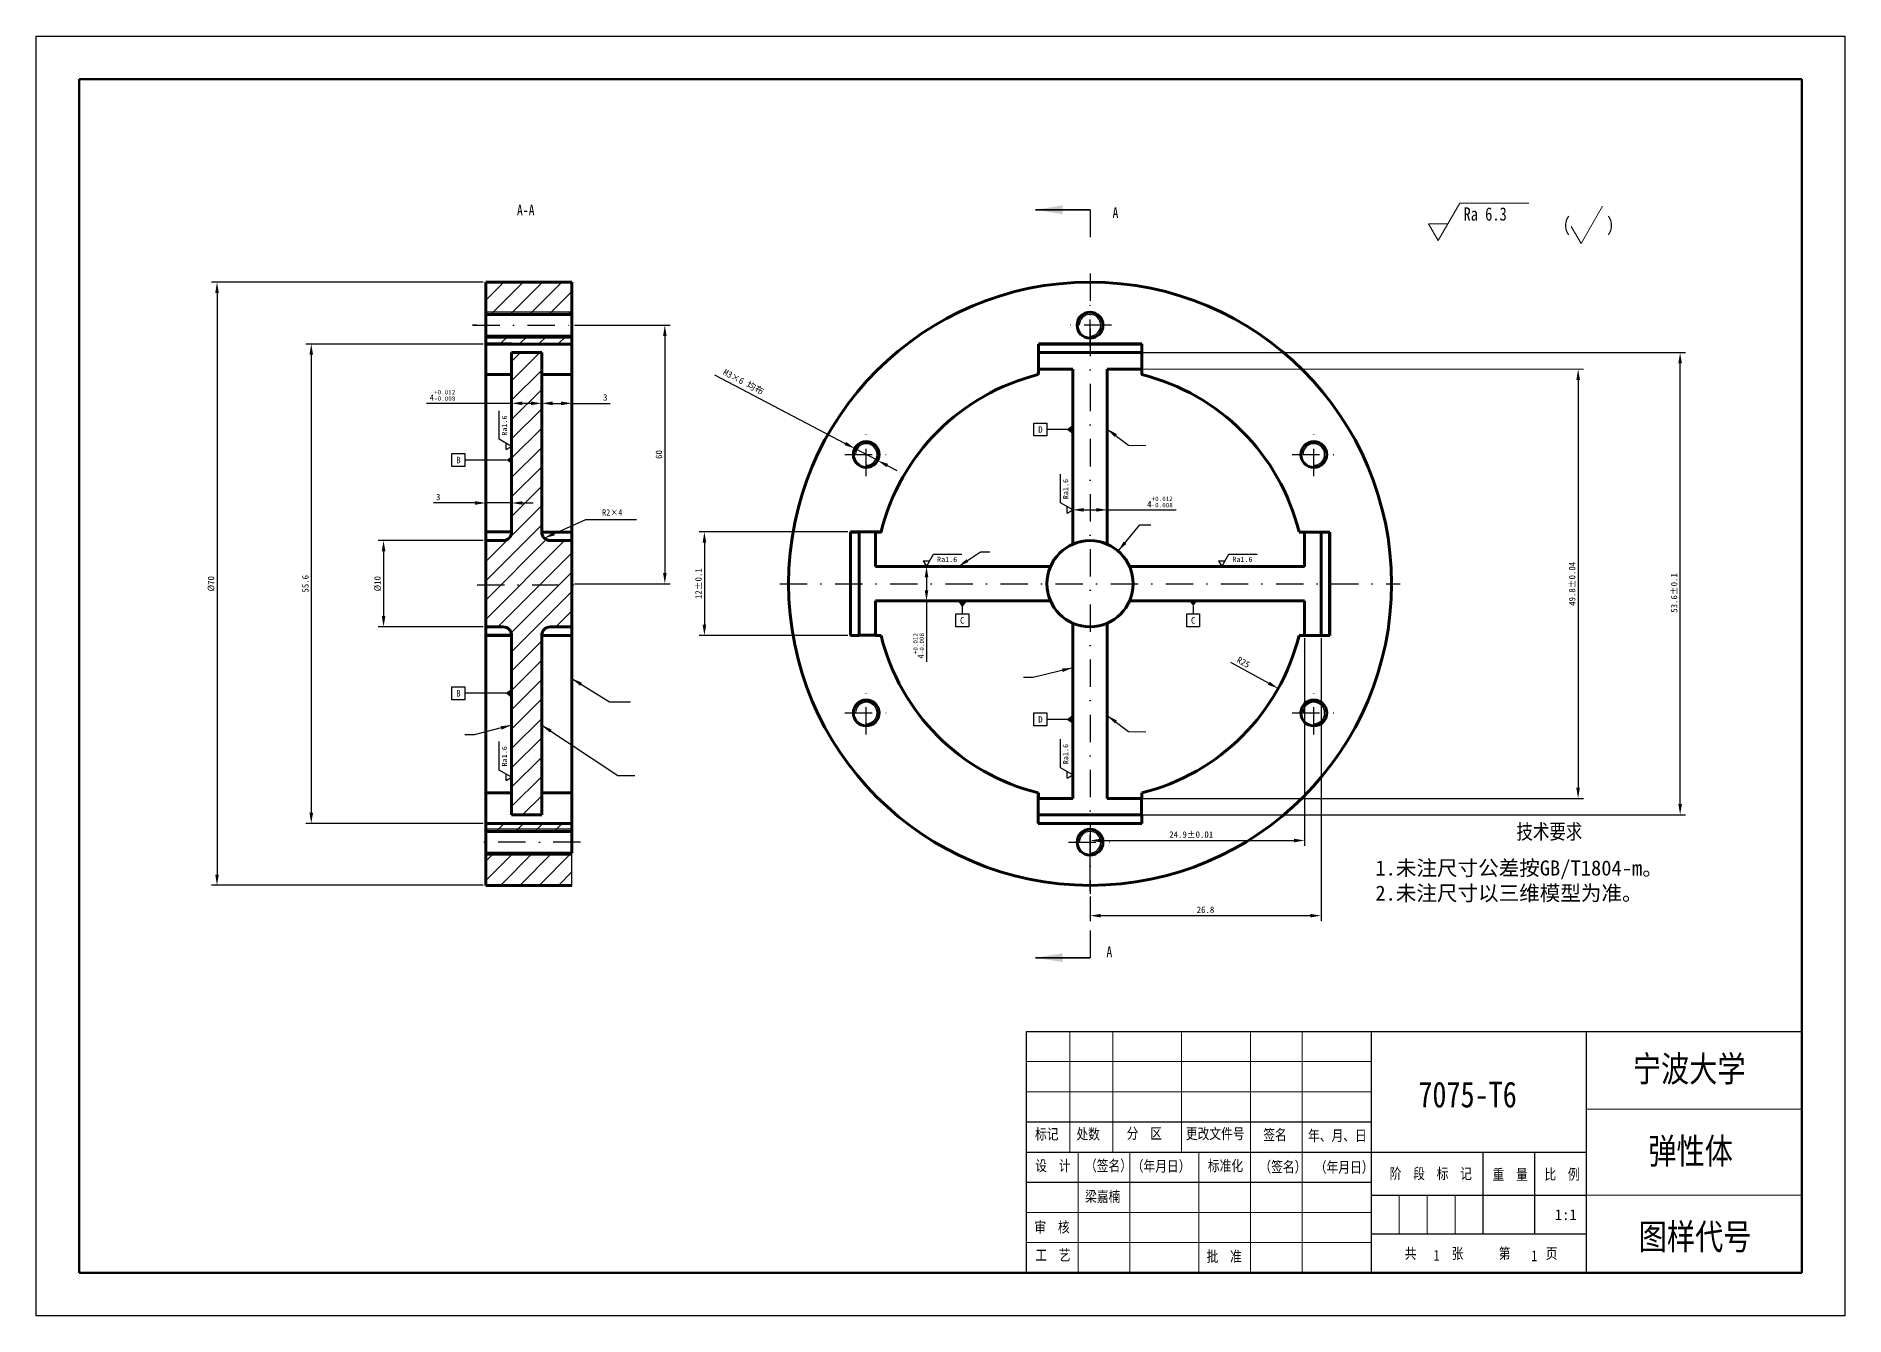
# Model space of a CAD drawing. Header units: millimetres. Extents: x 757 to 1177, y 170 to 467.
import ezdxf
from ezdxf.enums import TextEntityAlignment as Align

# ---------------------------------------------------------------- set-up
doc = ezdxf.new("R2010")
doc.units = ezdxf.units.MM
doc.linetypes.add('DASHDOT2', pattern=[12.7, 6.35, -3.175, 0, -3.175])
for name, color, linetype in [('10', 7, 'Continuous'), ('尺寸线', 1, 'Continuous'), ('文本线', 3, 'Continuous'), ('点划线', 1, 'DASHDOT2')]:
    doc.layers.add(name, color=color, linetype=linetype)
for name, color, linetype, lineweight in [('尺寸', 3, 'Continuous', 15), ('总内框线', 7, 'Continuous', 50), ('总外框线', 7, 'Continuous', 30), ('标注层', 3, 'Continuous', 25), ('粗实线', 7, 'Continuous', 30), ('细实线', 5, 'Continuous', 9)]:
    doc.layers.add(name, color=color, linetype=linetype, lineweight=lineweight)
doc.styles.add('陈杰（2）', font='gbenor.shx', dxfattribs={"width": 0.8, "bigfont": 'gbcbig.shx'})
doc.dimstyles.new('ISO-25', dxfattribs={"dimtxt": 2.5, "dimasz": 2.5, "dimexe": 1.25, "dimexo": 0.625, "dimtad": 1, "dimtxsty": 'Standard', "dimcen": 2.5, "dimadec": 0, "dimazin": 0, "dimtfac": 1, "dimtmove": 0, "dimatfit": 3, "dimfxl": 1, "dimarcsym": 0})
pattern_1 = [(45, (645.4812, -34.7336), (-2.245064, 2.245064), [])]

msp = doc.modelspace()

# ---------------------------------------------------------------- texts
at = {"layer": '尺寸', "lineweight": 30}
for p in [(865.129, 374.244), (995.446, 359.513), (865.129, 297.48), (995.446, 298.006)]:
    msp.add_text('Ra1.6', height=1.2, rotation=90, dxfattribs=at).set_placement(p, align=Align.TOP_LEFT)
for s, p in [('D', (990.189, 375.679)), ('C', (972.036, 331.377)), ('C', (1025.667, 331.377)), ('B', (855.048, 314.446)), ('D', (990.189, 308.401))]:
    msp.add_text(s, height=1.5, dxfattribs=at).set_placement(p, align=Align.MIDDLE_CENTER)
at = {"layer": '尺寸'}
msp.add_text('B', height=1.5, dxfattribs=at).set_placement((855.048, 368.585), align=Align.MIDDLE_CENTER)
at = {"layer": '尺寸', "lineweight": 30}
for p in [(966.191, 346.144), (1034.778, 346.144)]:
    msp.add_text('Ra1.6', height=1.2, dxfattribs=at).set_placement(p, align=Align.TOP_LEFT)
at = {"layer": '尺寸', "insert": (1067.965, 275.658), "char_height": 3.5, "width": 108.33333, "attachment_point": 1}
msp.add_mtext('1{\\fSimSun|b0|i0|c134|p2;.未注尺寸公差按}GB/T1804-m{\\fSimSun|b0|i0|c134|p2;。\\P2.未注尺寸以三维模型为准。}', dxfattribs=at)
at = {"layer": '文本线', "color": 7, "char_height": 2.5, "width": 10.10754, "attachment_point": 1, "style": '陈杰（2）'}
for s, insert in [('{\\fSimSun|b0|i0|c134|p2;A-A}', (868.636, 427.848)), ('{\\fSimSun|b0|i0|c134|p2;A}', (1006.926, 427.243)), ('{\\fSimSun|b0|i0|c134|p2;A}', (1005.514, 255.695))]:
    msp.add_mtext(s, dxfattribs=dict(at, insert=insert))
at = {"layer": '文本线', "attachment_point": 1, "style": '陈杰（2）'}
for s, insert, char_height, width in [('{\\fSimSun|b0|i0|c134|p2;Ra 6.3}', (1088.453, 427.234), 3.07157, 15.04505), ('\\pxi-3,l4,t4;{\\fSimSun|b0|i0|c134|p2;（^I ）}', (1105.859, 424.716), 3.5, 23.52081), ('{\\fSimSun|b0|i0|c134|p2;技术要求}', (1100.736, 284.1), 3.5, 23.52081), ('{\\fSimSun|b0|i0|c134|p2;宁波大学}', (1127.756, 230.278), 6, 93.01929), ('{\\fSimSun|b0|i0|c134|p2;7075-T6}', (1077.955, 224.326), 6, 93.01929), ('{\\fSimSun|b0|i0|c134|p2;标记}', (988.943, 213.405), 2.5, 93.01929), ('{\\fSimSun|b0|i0|c134|p2;处数}', (998.564, 213.42), 2.5, 93.01929), ('{\\fSimSun|b0|i0|c134|p2;分\u3000区}', (1010.225, 213.544), 2.5, 93.01929), ('{\\fSimSun|b0|i0|c134|p2;更改文件号}', (1023.96, 213.489), 2.5, 93.01929), ('{\\fSimSun|b0|i0|c134|p2;签名}', (1041.944, 213.231), 2.5, 93.01929), ('{\\fSimSun|b0|i0|c134|p2;年、月、日}', (1052.339, 213.037), 2.5, 93.01929), ('{\\fSimSun|b0|i0|c134|p2;弹性体}', (1131.375, 211.2), 6, 93.01929), ('{\\fSimSun|b0|i0|c134|p2;设\u3000计}', (989.002, 206.065), 2.5, 93.01929), ('{\\fSimSun|b0|i0|c134|p2;（签名）}', (1000.544, 206.065), 2.5, 93.01929), ('{\\fSimSun|b0|i0|c134|p2;\u3000（年月日）}', (1008.67, 205.95), 2.5, 93.01929), ('{\\fSimSun|b0|i0|c134|p2;标准化}', (1029.076, 206.05), 2.5, 93.01929), ('{\\fSimSun|b0|i0|c134|p2;（签名）}', (1041.043, 205.801), 2.5, 93.01929), ('{\\fSimSun|b0|i0|c134|p2;（年月日）}', (1053.911, 205.702), 2.5, 93.01929), ('{\\fSimSun|b0|i0|c134|p2;阶\u3000段\u3000标\u3000记}', (1071.292, 204.217), 2.5, 93.01929), ('{\\fSimSun|b0|i0|c134|p2;重\u3000量}', (1095.175, 203.989), 2.5, 93.01929), ('{\\fSimSun|b0|i0|c134|p2;比\u3000例}', (1107.227, 204.058), 2.5, 93.01929), ('{\\fSimSun|b0|i0|c134|p2;梁嘉楠}', (1000.562, 198.905), 2.5, 93.01929), ('{\\fSimSun|b0|i0|c134|p2;审\u3000核}', (988.798, 191.796), 2.5, 93.01929), ('{\\fSimSun|b0|i0|c134|p2;图样代号}', (1129.121, 191.324), 6, 93.01929), ('{\\fSimSun|b0|i0|c134|p2;工\u3000艺}', (989.002, 185.31), 2.5, 93.01929), ('{\\fSimSun|b0|i0|c134|p2;批\u3000准}', (1028.77, 184.992), 2.5, 93.01929), ('{\\fSimSun|b0|i0|c134|p2;共\u3000\u3000\u3000张\u3000\u3000\u3000第\u3000\u3000\u3000页}', (1074.785, 185.692), 2.5, 93.01929), ('{\\fSimSun|b0|i0|c134|p2;1}', (1081.515, 185.263), 2.5, 93.01929), ('{\\fSimSun|b0|i0|c134|p2;1}', (1104.185, 185.126), 2.5, 93.01929)]:
    msp.add_mtext(s, dxfattribs=dict(at, insert=insert, char_height=char_height, width=width))
at = {"layer": '文本线', "color": 3, "insert": (888.423, 357.183), "char_height": 1.5, "width": 11.08957, "attachment_point": 1, "style": '陈杰（2）'}
msp.add_mtext('{\\fSimSun|b0|i0|c134|p2;R2×4}', dxfattribs=at)
at = {"layer": '文本线', "insert": (1109.647, 194.686), "char_height": 2.5, "width": 12, "attachment_point": 1}
msp.add_mtext('{\\fSimSun|b0|i0|c134|p2;1:1}', dxfattribs=at)

# ---------------------------------------------------------------- blocks, each defined once
blk = doc.blocks.new('*U9')
at = {"layer": '总内框线', "lineweight": 60}
blk.add_circle((0, 0), 3, dxfattribs=at)
blk = doc.blocks.new('*U10')
at = {"layer": '总内框线', "color": 0, "linetype": 'ByBlock', "lineweight": -2, "transparency": 16777216}
for p, rotation in [((1001.71, 399.88), 299.9999999999999), ((1053.67, 369.88), 239.9999999999999), ((949.75, 309.88), 59.99999999999994), ((1053.67, 309.88), 180), ((1001.71, 279.88), 119.9999999999999)]:
    blk.add_blockref('*U9', p, dxfattribs=dict(at, rotation=rotation))
blk.add_blockref('*U9', (949.75, 369.88), dxfattribs=at)
blk = doc.blocks.new('*D11')
at = {"layer": 'Defpoints', "color": 0, "linetype": 'ByBlock', "lineweight": 30, "transparency": 16777216}
for p in [(946.07, 351.91), (912.17, 327.88), (946.07, 327.88)]:
    blk.add_point(p, dxfattribs=at)
at = {"layer": '标注层', "color": 0, "linetype": 'ByBlock', "lineweight": -2, "transparency": 16777216}
for p, q in [((945.45, 351.91), (910.92, 351.91)), ((912.17, 349.41), (912.17, 330.38)), ((945.45, 327.88), (910.92, 327.88))]:
    blk.add_line(p, q, dxfattribs=at)
at = {"layer": '标注层', "color": 0, "linetype": 'ByBlock', "lineweight": 30, "transparency": 16777216}
for points in [[(911.75, 349.41), (912.58, 349.41), (912.17, 351.91)], [(911.75, 330.38), (912.58, 330.38), (912.17, 327.88)]]:
    blk.add_solid(points, dxfattribs=at)
at = {"layer": '标注层', "color": 0, "linetype": 'ByBlock', "lineweight": 30, "transparency": 16777216, "insert": (910.79, 339.9), "char_height": 2.5, "width": 19.1667, "attachment_point": 5, "rotation": 90}
blk.add_mtext('{\\H0.6x;12±0.1}', dxfattribs=at)
blk = doc.blocks.new('*D12')
at = {"layer": 'Defpoints', "color": 0, "lineweight": 30, "transparency": 16777216}
for p in [(947.09, 371.27), (952.41, 368.48)]:
    blk.add_point(p, dxfattribs=at)
at = {"layer": '标注层', "color": 0, "lineweight": -2, "transparency": 16777216}
for p, q in [((914.47, 388.38), (944.88, 372.43)), ((952.41, 368.48), (947.09, 371.27)), ((954.62, 367.32), (956.84, 366.16))]:
    blk.add_line(p, q, dxfattribs=at)
at = {"layer": '标注层', "color": 0, "lineweight": 30, "transparency": 16777216}
for points in [[(945.07, 372.8), (944.69, 372.06), (947.09, 371.27)], [(954.82, 367.69), (954.43, 366.95), (952.41, 368.48)]]:
    blk.add_solid(points, dxfattribs=at)
at = {"layer": '标注层', "color": 0, "lineweight": 30, "transparency": 16777216, "insert": (921.23, 386.66), "char_height": 2.5, "attachment_point": 5, "rotation": 332.3218}
blk.add_mtext('{\\H0.6x;M3\\fSimSun|b0|i0|c134|p2;×\\Ftxt|c134;6 \\fSimSun|b0|i0|c134|p2;均布}', dxfattribs=at)
blk = doc.blocks.new('*D13')
at = {"layer": 'Defpoints', "color": 0, "lineweight": 30, "transparency": 16777216}
for p in [(861.4, 409.88), (798.98, 269.88), (861.4, 269.88)]:
    blk.add_point(p, dxfattribs=at)
at = {"layer": '标注层', "color": 0, "lineweight": -2, "transparency": 16777216}
for p, q in [((860.77, 409.88), (797.73, 409.88)), ((798.98, 407.38), (798.98, 272.38)), ((860.77, 269.88), (797.73, 269.88))]:
    blk.add_line(p, q, dxfattribs=at)
at = {"layer": '标注层', "color": 0, "lineweight": 30, "transparency": 16777216}
for points in [[(798.57, 407.38), (799.4, 407.38), (798.98, 409.88)], [(798.57, 272.38), (799.4, 272.38), (798.98, 269.88)]]:
    blk.add_solid(points, dxfattribs=at)
at = {"layer": '标注层', "color": 0, "lineweight": 30, "transparency": 16777216, "insert": (797.61, 339.88), "char_height": 2.5, "width": 5.4167, "attachment_point": 5, "rotation": 90}
blk.add_mtext('{\\H0.6x;%%C70}', dxfattribs=at)
blk = doc.blocks.new('*D14')
at = {"layer": 'Defpoints', "color": 0, "lineweight": 30, "transparency": 16777216}
for p in [(867.4, 380.76), (874.4, 381.75), (874.4, 380.76)]:
    blk.add_point(p, dxfattribs=at)
at = {"layer": '标注层', "color": 0, "lineweight": -2, "transparency": 16777216}
for p, q in [((867.4, 381.39), (867.4, 383)), ((874.4, 381.39), (874.4, 383)), ((867.4, 381.75), (847.61, 381.75)), ((871.9, 381.75), (869.9, 381.75))]:
    blk.add_line(p, q, dxfattribs=at)
at = {"layer": '标注层', "color": 0, "lineweight": 30, "transparency": 16777216}
for points in [[(869.9, 382.17), (869.9, 381.33), (867.4, 381.75)], [(871.9, 382.17), (871.9, 381.33), (874.4, 381.75)]]:
    blk.add_solid(points, dxfattribs=at)
at = {"layer": '标注层', "color": 0, "lineweight": 30, "transparency": 16777216, "insert": (851.35, 383.6), "char_height": 2.5, "width": 1.6667, "attachment_point": 5}
blk.add_mtext('{\\H0.6x;4\\Ftxt|c134;\\H0.7x;\\S+0.012^ -0.008;}', dxfattribs=at)
blk = doc.blocks.new('*D15')
at = {"layer": 'Defpoints', "color": 0, "lineweight": 30, "transparency": 16777216}
for p in [(861.4, 349.88), (837.66, 329.88), (861.4, 329.88)]:
    blk.add_point(p, dxfattribs=at)
at = {"layer": '标注层', "color": 0, "lineweight": -2, "transparency": 16777216}
for p, q in [((860.77, 349.88), (836.41, 349.88)), ((837.66, 347.38), (837.66, 332.38)), ((860.77, 329.88), (836.41, 329.88))]:
    blk.add_line(p, q, dxfattribs=at)
at = {"layer": '标注层', "color": 0, "lineweight": 30, "transparency": 16777216}
for points in [[(837.24, 347.38), (838.08, 347.38), (837.66, 349.88)], [(837.24, 332.38), (838.08, 332.38), (837.66, 329.88)]]:
    blk.add_solid(points, dxfattribs=at)
at = {"layer": '标注层', "color": 0, "lineweight": 30, "transparency": 16777216, "insert": (836.28, 339.88), "char_height": 2.5, "width": 5.1983, "attachment_point": 5, "rotation": 90}
blk.add_mtext('{\\H0.6x;%%C10}', dxfattribs=at)
blk = doc.blocks.new('*D17')
at = {"layer": 'Defpoints', "color": 0, "lineweight": 30, "transparency": 16777216}
for p in [(1001.71, 393.52), (1138.74, 393.52), (1001.7, 286.24)]:
    blk.add_point(p, dxfattribs=at)
at = {"layer": '标注层', "color": 0, "lineweight": -2, "transparency": 16777216}
for p, q in [((1002.34, 393.52), (1139.99, 393.52)), ((1138.74, 288.74), (1138.74, 391.02)), ((1002.32, 286.24), (1139.99, 286.24))]:
    blk.add_line(p, q, dxfattribs=at)
at = {"layer": '标注层', "color": 0, "lineweight": 30, "transparency": 16777216}
for points in [[(1138.33, 391.02), (1139.16, 391.02), (1138.74, 393.52)], [(1138.33, 288.74), (1139.16, 288.74), (1138.74, 286.24)]]:
    blk.add_solid(points, dxfattribs=at)
at = {"layer": '标注层', "color": 0, "lineweight": 30, "transparency": 16777216, "insert": (1137.37, 337.74), "char_height": 2.5, "width": 10.025, "attachment_point": 5, "rotation": 90}
blk.add_mtext('{\\H0.6x;53.6%%P0.1}', dxfattribs=at)
blk = doc.blocks.new('*D18')
at = {"layer": 'Defpoints', "color": 0, "lineweight": 30, "transparency": 16777216}
for p in [(997.71, 369.06), (1005.71, 369.06), (1005.71, 357.02)]:
    blk.add_point(p, dxfattribs=at)
at = {"layer": '标注层', "color": 0, "lineweight": -2, "transparency": 16777216}
for p, q in [((997.71, 368.44), (997.71, 355.77)), ((1005.71, 368.44), (1005.71, 355.77)), ((1000.21, 357.02), (1003.21, 357.02)), ((1005.71, 357.02), (1021.7, 357.02))]:
    blk.add_line(p, q, dxfattribs=at)
at = {"layer": '标注层', "color": 0, "lineweight": 30, "transparency": 16777216}
for points in [[(1000.21, 357.44), (1000.21, 356.61), (997.71, 357.02)], [(1003.21, 357.44), (1003.21, 356.61), (1005.71, 357.02)]]:
    blk.add_solid(points, dxfattribs=at)
at = {"layer": '标注层', "color": 0, "lineweight": 30, "transparency": 16777216, "insert": (1017.96, 358.87), "char_height": 2.5, "width": 4.1667, "attachment_point": 5}
blk.add_mtext('{\\H0.6x;4\\Ftxt|c134;\\H0.7x;\\S+0.012^ -0.008;}', dxfattribs=at)
blk = doc.blocks.new('*D19')
at = {"layer": 'Defpoints', "color": 0, "lineweight": 30, "transparency": 16777216}
for p in [(1001.71, 339.88), (1045.41, 315.57)]:
    blk.add_point(p, dxfattribs=at)
at = {"layer": '标注层', "color": 0, "lineweight": -2, "transparency": 16777216}
blk.add_line((1034.36, 321.71), (1043.22, 316.79), dxfattribs=at)
at = {"layer": '标注层', "color": 0, "lineweight": 30, "transparency": 16777216}
blk.add_solid([(1043.42, 317.15), (1043.02, 316.42), (1045.41, 315.57)], dxfattribs=at)
at = {"layer": '标注层', "color": 0, "lineweight": 30, "transparency": 16777216, "insert": (1037.33, 321.64), "char_height": 2.5, "width": 12.7421, "attachment_point": 5, "rotation": 330.9125}
blk.add_mtext('{\\H0.6x;R25}', dxfattribs=at)
blk = doc.blocks.new('*D23')
at = {"layer": 'Defpoints', "color": 0, "lineweight": 30, "transparency": 16777216}
for p in [(963.59, 343.88), (963.59, 335.88), (963.74, 335.88)]:
    blk.add_point(p, dxfattribs=at)
at = {"layer": '标注层', "color": 0, "lineweight": -2, "transparency": 16777216}
for p, q in [((963.74, 341.38), (963.74, 338.38)), ((964.22, 343.88), (964.99, 343.88)), ((963.74, 335.88), (963.74, 321.74)), ((964.22, 335.88), (964.99, 335.88))]:
    blk.add_line(p, q, dxfattribs=at)
at = {"layer": '标注层', "color": 0, "lineweight": 30, "transparency": 16777216}
for points in [[(963.32, 341.38), (964.16, 341.38), (963.74, 343.88)], [(963.32, 338.38), (964.16, 338.38), (963.74, 335.88)]]:
    blk.add_solid(points, dxfattribs=at)
at = {"layer": '标注层', "color": 0, "lineweight": 30, "transparency": 16777216, "insert": (961.89, 325.48), "char_height": 2.5, "attachment_point": 5, "rotation": 90}
blk.add_mtext('{\\H0.6x;4\\Ftxt|c134;\\H0.7x;\\S+0.012^ -0.008;}', dxfattribs=at)
blk = doc.blocks.new('*D25')
at = {"layer": 'Defpoints', "color": 0, "lineweight": 30, "transparency": 16777216}
for p in [(874.4, 382.28), (881.4, 382.28), (881.4, 381.75)]:
    blk.add_point(p, dxfattribs=at)
at = {"layer": '标注层', "color": 0, "lineweight": -2, "transparency": 16777216}
for p, q in [((874.4, 381.65), (874.4, 380.5)), ((876.9, 381.75), (878.9, 381.75)), ((881.4, 381.75), (890.26, 381.75)), ((881.4, 381.65), (881.4, 380.5))]:
    blk.add_line(p, q, dxfattribs=at)
at = {"layer": '标注层', "color": 0, "lineweight": 30, "transparency": 16777216}
for points in [[(876.9, 382.17), (876.9, 381.33), (874.4, 381.75)], [(878.9, 382.17), (878.9, 381.33), (881.4, 381.75)]]:
    blk.add_solid(points, dxfattribs=at)
at = {"layer": '标注层', "color": 0, "lineweight": 30, "transparency": 16777216, "insert": (889.14, 383.13), "char_height": 2.5, "width": 6.5, "attachment_point": 5}
blk.add_mtext('{\\H0.6x;3}', dxfattribs=at)
blk = doc.blocks.new('*D26')
at = {"layer": 'Defpoints', "color": 0, "lineweight": 30, "transparency": 16777216}
for p in [(867.4, 358.62), (861.4, 356.75), (867.4, 356.75)]:
    blk.add_point(p, dxfattribs=at)
at = {"layer": '标注层', "color": 0, "lineweight": -2, "transparency": 16777216}
for p, q in [((858.9, 358.62), (849.23, 358.62)), ((861.4, 357.37), (861.4, 359.87)), ((867.4, 358.62), (861.4, 358.62)), ((867.4, 357.37), (867.4, 359.87)), ((869.9, 358.62), (872.4, 358.62))]:
    blk.add_line(p, q, dxfattribs=at)
at = {"layer": '标注层', "color": 0, "lineweight": 30, "transparency": 16777216}
for points in [[(858.9, 359.04), (858.9, 358.21), (861.4, 358.62)], [(869.9, 359.04), (869.9, 358.21), (867.4, 358.62)]]:
    blk.add_solid(points, dxfattribs=at)
at = {"layer": '标注层', "color": 0, "lineweight": 30, "transparency": 16777216, "insert": (850.35, 360), "char_height": 2.5, "width": 6.5, "attachment_point": 5}
blk.add_mtext('{\\H0.6x;3}', dxfattribs=at)
blk = doc.blocks.new('*D28')
at = {"layer": 'Defpoints', "color": 0, "lineweight": 30, "transparency": 16777216}
for p in [(881.4, 399.88), (881.4, 339.88), (902.97, 339.88)]:
    blk.add_point(p, dxfattribs=at)
at = {"layer": '标注层', "color": 0, "lineweight": -2, "transparency": 16777216}
for p, q in [((882.02, 399.88), (904.22, 399.88)), ((902.97, 397.38), (902.97, 342.38)), ((882.02, 339.88), (904.22, 339.88))]:
    blk.add_line(p, q, dxfattribs=at)
at = {"layer": '标注层', "color": 0, "lineweight": 30, "transparency": 16777216}
for points in [[(902.56, 397.38), (903.39, 397.38), (902.97, 399.88)], [(902.56, 342.38), (903.39, 342.38), (902.97, 339.88)]]:
    blk.add_solid(points, dxfattribs=at)
at = {"layer": '标注层', "color": 0, "lineweight": 30, "transparency": 16777216, "insert": (901.6, 369.88), "char_height": 2.5, "attachment_point": 5, "rotation": 90}
blk.add_mtext('{\\H0.6x;60}', dxfattribs=at)
blk = doc.blocks.new('*D30')
at = {"layer": 'Defpoints', "color": 0, "linetype": 'ByBlock', "lineweight": 30, "transparency": 16777216}
for p in [(861.4, 395.52), (820.87, 284.23), (861.4, 284.23)]:
    blk.add_point(p, dxfattribs=at)
at = {"layer": '标注层', "color": 0, "linetype": 'ByBlock', "lineweight": -2, "transparency": 16777216}
for p, q in [((860.77, 395.52), (819.62, 395.52)), ((820.87, 393.02), (820.87, 286.73)), ((860.77, 284.23), (819.62, 284.23))]:
    blk.add_line(p, q, dxfattribs=at)
at = {"layer": '标注层', "color": 0, "linetype": 'ByBlock', "lineweight": 30, "transparency": 16777216}
for points in [[(820.45, 393.02), (821.29, 393.02), (820.87, 395.52)], [(820.45, 286.73), (821.29, 286.73), (820.87, 284.23)]]:
    blk.add_solid(points, dxfattribs=at)
at = {"layer": '标注层', "color": 0, "linetype": 'ByBlock', "lineweight": 30, "transparency": 16777216, "insert": (819.5, 339.87), "char_height": 2.5, "width": 8.75, "attachment_point": 5, "rotation": 90}
blk.add_mtext('{\\H0.6x;55.6}', dxfattribs=at)
blk = doc.blocks.new('*D31')
at = {"layer": 'Defpoints', "color": 0, "linetype": 'ByBlock', "lineweight": 30, "transparency": 16777216}
for p in [(1055.35, 327.88), (1001.71, 267.88), (1001.71, 262.83)]:
    blk.add_point(p, dxfattribs=at)
at = {"layer": '标注层', "color": 0, "linetype": 'ByBlock', "lineweight": -2, "transparency": 16777216}
for p, q in [((1055.35, 327.25), (1055.35, 261.58)), ((1001.71, 267.25), (1001.71, 261.58)), ((1052.85, 262.83), (1004.21, 262.83))]:
    blk.add_line(p, q, dxfattribs=at)
at = {"layer": '标注层', "color": 0, "linetype": 'ByBlock', "lineweight": 30, "transparency": 16777216}
for points in [[(1004.21, 263.25), (1004.21, 262.42), (1001.71, 262.83)], [(1052.85, 263.25), (1052.85, 262.42), (1055.35, 262.83)]]:
    blk.add_solid(points, dxfattribs=at)
at = {"layer": '标注层', "color": 0, "linetype": 'ByBlock', "lineweight": 30, "transparency": 16777216, "insert": (1028.53, 264.21), "char_height": 2.5, "width": 16.0312, "attachment_point": 5}
blk.add_mtext('{\\H0.6x;26.\\Ftxt|c134;8}', dxfattribs=at)
blk = doc.blocks.new('*D32')
at = {"layer": 'Defpoints', "color": 0, "linetype": 'ByBlock', "lineweight": 30, "transparency": 16777216}
for p in [(1051.55, 327.88), (1051.55, 280.28), (1001.71, 267.88)]:
    blk.add_point(p, dxfattribs=at)
at = {"layer": '标注层', "color": 0, "linetype": 'ByBlock', "lineweight": -2, "transparency": 16777216}
for p, q in [((1051.55, 327.25), (1051.55, 279.03)), ((1001.71, 268.5), (1001.71, 281.53)), ((1004.21, 280.28), (1049.05, 280.28))]:
    blk.add_line(p, q, dxfattribs=at)
at = {"layer": '标注层', "color": 0, "linetype": 'ByBlock', "lineweight": 30, "transparency": 16777216}
for points in [[(1004.21, 280.7), (1004.21, 279.86), (1001.71, 280.28)], [(1049.05, 280.7), (1049.05, 279.86), (1051.55, 280.28)]]:
    blk.add_solid(points, dxfattribs=at)
at = {"layer": '标注层', "color": 0, "linetype": 'ByBlock', "lineweight": 30, "transparency": 16777216, "insert": (1025.21, 281.65), "char_height": 2.5, "attachment_point": 5}
blk.add_mtext('{\\H0.6x;24.9±0.01}', dxfattribs=at)
blk = doc.blocks.new('*D34')
at = {"layer": 'Defpoints', "color": 0, "linetype": 'ByBlock', "lineweight": 30, "transparency": 16777216}
for p in [(1009.71, 389.72), (1009.7, 290.04), (1115.05, 290.02)]:
    blk.add_point(p, dxfattribs=at)
at = {"layer": '标注层', "color": 0, "linetype": 'ByBlock', "lineweight": -2, "transparency": 16777216}
for p, q in [((1010.34, 389.72), (1116.31, 389.7)), ((1115.06, 387.2), (1115.05, 292.52)), ((1010.32, 290.04), (1116.3, 290.02))]:
    blk.add_line(p, q, dxfattribs=at)
at = {"layer": '标注层', "color": 0, "linetype": 'ByBlock', "lineweight": 30, "transparency": 16777216}
for points in [[(1114.64, 387.2), (1115.48, 387.2), (1115.06, 389.7)], [(1114.63, 292.52), (1115.46, 292.52), (1115.05, 290.02)]]:
    blk.add_solid(points, dxfattribs=at)
at = {"layer": '标注层', "color": 0, "linetype": 'ByBlock', "lineweight": 30, "transparency": 16777216, "insert": (1113.68, 339.86), "char_height": 2.5, "attachment_point": 5, "rotation": 89.9916}
blk.add_mtext('{\\H0.6x;49.8±0.04}', dxfattribs=at)

# ---------------------------------------------------------------- dimensions: what is measured, and where the dimension line sits
at = {"layer": '标注层', "lineweight": 30}
for base, p1, p2, angle, text, picture, middle in [((798.983, 269.877), (861.395, 409.877), (861.395, 269.877), 90, '{\\H0.6x;%%C70}', '*D13', (798.983, 339.877)), ((1138.743, 393.516), (1001.698, 286.239), (1001.712, 393.516), 90, '{\\H0.6x;53.6%%P0.1}', '*D17', (1138.743, 337.739)), ((881.395, 381.751), (874.395, 382.278), (881.395, 382.278), 180, '{\\H0.6x;3}', '*D25', (889.137, 381.751)), ((1005.712, 357.025), (997.712, 369.064), (1005.712, 369.064), 180, '{\\H0.6x;4\\Ftxt|c134;\\H0.7x;\\S+0.012^ -0.008;}', '*D18', (1017.959, 357.025)), ((837.659, 329.877), (861.395, 349.877), (861.395, 329.877), 90, '{\\H0.6x;%%C10}', '*D15', (837.659, 339.877)), ((963.739, 335.877), (963.595, 343.877), (963.595, 335.877), 270, '{\\H0.6x;4\\Ftxt|c134;\\H0.7x;\\S+0.012^ -0.008;}', '*D23', (963.739, 325.479))]:
    dim = msp.add_linear_dim(base=base, p1=p1, p2=p2, angle=angle, text=text, dimstyle='ISO-25', dxfattribs=at)
    dim.commit()
    dim.dimension.update_dxf_attribs({"geometry": picture, "text_midpoint": middle, "dimtype": 160})
dim = msp.add_linear_dim(base=(902.973, 339.877), p1=(881.395, 399.877), p2=(881.395, 339.877), angle=90, text='{\\H0.6x;<>}', dimstyle='ISO-25', dxfattribs=at)
dim.commit()
dim.dimension.update_dxf_attribs({"geometry": '*D28', "text_midpoint": (901.598, 369.877)})
at = {"layer": '标注层', "linetype": 'ByBlock', "lineweight": 30}
dim = msp.add_linear_dim(base=(820.872, 284.231), p1=(861.395, 395.516), p2=(861.395, 284.231), angle=90, text='{\\H0.6x;55.6}', dimstyle='ISO-25', dxfattribs=at)
dim.commit()
dim.dimension.update_dxf_attribs({"geometry": '*D30', "text_midpoint": (820.872, 339.874), "dimtype": 160})
at = {"layer": '标注层', "lineweight": 30}
dim = msp.add_diameter_dim_2p(p1=(952.408, 368.484), p2=(947.094, 371.271), text='{\\H0.6x;M3\\fSimSun|b0|i0|c134|p2;×\\Ftxt|c134;6 \\fSimSun|b0|i0|c134|p2;均布}', dimstyle='ISO-25', dxfattribs=at)
dim.commit()
dim.dimension.update_dxf_attribs({"geometry": '*D12', "text_midpoint": (920.484, 385.228), "dimtype": 163})
at = {"layer": '标注层', "linetype": 'ByBlock', "lineweight": 30}
dim = msp.add_aligned_dim(p1=(1009.712, 389.717), p2=(1009.698, 290.038), distance=105.349, text='{\\H0.6x;49.8±0.04}', dimstyle='ISO-25', dxfattribs=at)
dim.commit()
dim.dimension.update_dxf_attribs({"geometry": '*D34', "text_midpoint": (1113.68, 339.862)})
at = {"layer": '标注层', "lineweight": 30}
for base, p1, p2, text, picture, middle in [((874.395, 381.751), (867.395, 380.761), (874.395, 380.761), '{\\H0.6x;4\\Ftxt|c134;\\H0.7x;\\S+0.012^ -0.008;}', '*D14', (851.347, 381.751)), ((867.395, 358.623), (861.395, 356.748), (867.395, 356.748), '{\\H0.6x;3}', '*D26', (850.354, 358.623))]:
    dim = msp.add_linear_dim(base=base, p1=p1, p2=p2, text=text, dimstyle='ISO-25', dxfattribs=at)
    dim.commit()
    dim.dimension.update_dxf_attribs({"geometry": picture, "text_midpoint": middle, "dimtype": 160})
at = {"layer": '标注层', "linetype": 'ByBlock', "lineweight": 30}
for base, p1, p2, angle, text, picture, middle in [((912.166, 327.877), (946.074, 351.914), (946.074, 327.877), 90, '{\\H0.6x;12±0.1}', '*D11', (910.791, 339.896)), ((1001.712, 262.833), (1055.351, 327.877), (1001.712, 267.877), 180, '{\\H0.6x;26.\\Ftxt|c134;8}', '*D31', (1028.532, 264.208))]:
    dim = msp.add_linear_dim(base=base, p1=p1, p2=p2, angle=angle, text=text, dimstyle='ISO-25', dxfattribs=at)
    dim.commit()
    dim.dimension.update_dxf_attribs({"geometry": picture, "text_midpoint": middle})
at = {"layer": '标注层', "lineweight": 30}
dim = msp.add_radius_dim(center=(1001.712, 339.877), mpoint=(1045.406, 315.57), text='{\\H0.6x;R25}', dimstyle='ISO-25', dxfattribs=at)
dim.commit()
dim.dimension.update_dxf_attribs({"geometry": '*D19', "text_midpoint": (1036.659, 320.436), "dimtype": 164})
at = {"layer": '标注层', "linetype": 'ByBlock', "lineweight": 30}
dim = msp.add_linear_dim(base=(1051.552, 280.279), p1=(1001.712, 267.877), p2=(1051.552, 327.877), text='{\\H0.6x;24.9±0.01}', dimstyle='ISO-25', dxfattribs=at)
dim.commit()
dim.dimension.update_dxf_attribs({"geometry": '*D32', "text_midpoint": (1025.205, 280.279), "dimtype": 160})

# ---------------------------------------------------------------- hatches: boundary and pattern name
at = {"layer": '10', "linetype": 'Continuous', "lineweight": 30}
h = msp.add_hatch(dxfattribs=at)
h.set_pattern_fill('ANSI31', color=256, style=0)
h.set_pattern_definition(pattern_1)
h.paths.add_polyline_path([(881.395, 402.377), (881.395, 409.877), (861.395, 409.877), (861.395, 402.377)], flags=0)
h = msp.add_hatch(dxfattribs=at)
h.set_pattern_fill('ANSI31', color=256, style=0)
h.set_pattern_definition(pattern_1)
h.paths.add_polyline_path([(881.395, 397.377), (861.395, 397.377), (861.395, 395.523), (867.395, 395.523), (867.395, 395.516), (881.395, 395.516)], flags=0)
h = msp.add_hatch(dxfattribs=at)
h.set_pattern_fill('ANSI31', color=256, style=0)
edge = h.paths.add_edge_path(flags=0)
edge.add_line((861.395, 329.877), (865.395, 329.877))
edge.add_arc((865.395, 327.877), 2, 0, 90, ccw=False)
edge.add_line((867.395, 327.877), (867.395, 286.239))
edge.add_line((867.395, 286.239), (874.395, 286.239))
edge.add_line((874.395, 286.239), (874.395, 327.877))
edge.add_arc((876.395, 327.877), 2, 90, 180, ccw=False)
edge.add_line((876.395, 329.877), (881.395, 329.877))
edge.add_line((881.395, 329.877), (881.395, 349.877))
edge.add_line((881.395, 349.877), (876.395, 349.877))
edge.add_arc((876.395, 351.877), 2, 180, 270, ccw=False)
edge.add_line((874.395, 351.877), (874.395, 393.516))
edge.add_line((874.395, 393.516), (867.395, 393.516))
edge.add_line((867.395, 393.516), (867.395, 351.877))
edge.add_arc((865.395, 351.877), 2, 270, 360, ccw=False)
edge.add_line((865.395, 349.877), (861.395, 349.877))
edge.add_line((861.395, 349.877), (861.395, 329.877))
h = msp.add_hatch(dxfattribs=at)
h.set_pattern_fill('ANSI31', color=256, style=0)
h.set_pattern_definition(pattern_1)
h.paths.add_polyline_path([(861.395, 284.231), (861.395, 282.377), (881.395, 282.377), (881.395, 284.239), (867.395, 284.239), (867.395, 284.231)], flags=0)
h = msp.add_hatch(dxfattribs=at)
h.set_pattern_fill('ANSI31', color=256, style=0)
h.set_pattern_definition(pattern_1)
h.paths.add_polyline_path([(861.395, 277.377), (861.395, 269.877), (881.395, 269.877), (881.395, 277.377)], flags=0)
at = {"layer": '尺寸'}
for points in [[(997.712, 376.579), (997.712, 374.779), (996.512, 375.679)], [(867.395, 369.485), (867.395, 367.685), (866.195, 368.585)]]:
    msp.add_hatch(color=256, dxfattribs=at).paths.add_polyline_path(points, flags=16)
at = {"layer": '尺寸', "lineweight": 30}
for points in [[(971.136, 335.877), (972.936, 335.877), (972.036, 334.677)], [(1024.767, 335.877), (1026.567, 335.877), (1025.667, 334.677)], [(867.395, 315.346), (867.395, 313.546), (866.195, 314.446)], [(997.712, 309.301), (997.712, 307.501), (996.512, 308.401)]]:
    msp.add_hatch(color=256, dxfattribs=at).paths.add_polyline_path(points, flags=16)

# ---------------------------------------------------------------- linework, layer by layer
for p, q in [((1110.988, 456.964), (1166.988, 456.964)), ((1166.988, 456.964), (1166.988, 276.964)), ((1166.988, 235.964), (1166.988, 179.964)), ((1166.988, 179.964), (986.988, 179.964))]:
    msp.add_line(p, q)
at = {"color": 7, "linetype": 'Continuous', "lineweight": 35}
for p, q in [((1001.712, 426.677), (989.012, 426.677)), ((1001.712, 253.077), (989.012, 253.077))]:
    msp.add_line(p, q, dxfattribs=at)
at = {"color": 7, "linetype": 'Continuous', "lineweight": 60}
for p, q in [((881.395, 409.877), (861.395, 409.877)), ((861.395, 402.377), (861.395, 409.877)), ((881.395, 402.377), (881.395, 409.877)), ((881.395, 402.377), (861.395, 402.377)), ((861.395, 402.377), (861.395, 397.377)), ((881.395, 402.377), (881.395, 397.377)), ((861.395, 397.377), (881.395, 397.377)), ((861.395, 395.523), (861.395, 397.377)), ((861.395, 395.523), (867.395, 395.523)), ((861.395, 395.523), (861.395, 395.516)), ((861.395, 395.516), (867.395, 395.516)), ((861.395, 395.516), (861.395, 393.516)), ((867.395, 395.523), (867.395, 395.516)), ((867.395, 395.516), (881.395, 395.516)), ((881.395, 395.516), (881.395, 397.377)), ((881.395, 388.416), (881.395, 395.516)), ((989.712, 395.516), (989.712, 393.516)), ((1013.756, 395.523), (989.756, 395.523)), ((989.756, 395.516), (1013.712, 395.516)), ((1013.712, 395.516), (1013.712, 393.516)), ((1013.756, 388.405), (1013.756, 395.523)), ((861.395, 393.516), (861.395, 389.717)), ((867.395, 393.516), (867.395, 351.877)), ((874.395, 393.516), (867.395, 393.516)), ((874.395, 351.877), (874.395, 393.516)), ((989.712, 393.516), (989.756, 393.516)), ((989.756, 393.516), (989.756, 389.717)), ((1013.712, 393.516), (989.756, 393.516)), ((861.395, 389.717), (861.395, 388.409)), ((861.395, 388.409), (867.395, 388.409)), ((861.395, 388.409), (861.395, 351.914)), ((874.395, 388.416), (881.395, 388.416)), ((881.395, 388.416), (881.395, 351.877)), ((989.712, 389.717), (989.683, 388.409)), ((989.756, 389.717), (989.712, 389.717)), ((989.712, 388.416), (989.712, 389.717)), ((989.756, 389.717), (997.712, 389.717)), ((997.712, 351.191), (997.712, 389.717)), ((1005.712, 389.717), (1013.712, 389.717)), ((1005.712, 351.191), (1005.712, 389.717)), ((1013.712, 389.717), (1013.742, 388.409)), ((1013.712, 389.717), (1013.712, 388.416)), ((867.395, 351.914), (861.395, 351.914)), ((861.395, 351.914), (861.395, 349.877)), ((865.395, 349.877), (861.395, 349.877)), ((861.395, 329.877), (861.395, 349.877)), ((881.395, 351.877), (874.395, 351.877)), ((881.395, 349.877), (876.395, 349.877)), ((881.395, 349.877), (881.395, 351.877)), ((881.395, 329.877), (881.395, 349.877)), ((953.183, 351.914), (946.074, 351.914)), ((946.074, 351.914), (946.074, 327.877)), ((946.074, 351.877), (948.074, 351.877)), ((948.074, 351.877), (948.074, 327.914)), ((951.873, 351.877), (953.181, 351.906)), ((951.873, 343.877), (951.873, 351.877)), ((951.873, 351.877), (953.174, 351.877)), ((1050.251, 351.877), (1051.552, 351.877)), ((1055.351, 351.841), (1051.552, 351.841)), ((1051.552, 351.841), (1051.552, 343.877)), ((1057.351, 351.877), (1055.351, 351.877)), ((1055.351, 351.877), (1055.351, 351.841)), ((1055.351, 327.877), (1055.351, 351.841)), ((1057.351, 351.841), (1057.351, 351.877)), ((1057.366, 351.841), (1057.351, 351.841)), ((1057.351, 351.841), (1057.351, 327.877)), ((1057.366, 327.841), (1057.366, 351.841)), ((990.399, 343.877), (951.873, 343.877)), ((1013.026, 343.877), (1051.552, 343.877)), ((990.399, 335.877), (951.873, 335.877)), ((951.873, 327.914), (951.873, 335.877)), ((1013.026, 335.877), (1051.552, 335.877)), ((1051.552, 335.877), (1051.552, 327.877)), ((861.395, 329.877), (865.395, 329.877)), ((861.395, 329.877), (861.395, 327.914)), ((861.395, 327.914), (867.395, 327.914)), ((861.395, 327.914), (861.395, 327.877)), ((861.395, 327.877), (867.395, 327.877)), ((861.395, 327.877), (861.395, 327.848)), ((861.395, 327.848), (867.395, 327.848)), ((861.395, 327.848), (861.395, 291.346)), ((867.395, 327.877), (867.395, 286.239)), ((874.395, 286.239), (874.395, 327.877)), ((874.395, 327.877), (881.395, 327.877)), ((876.395, 329.877), (881.395, 329.877)), ((881.395, 327.877), (881.395, 329.877)), ((881.395, 327.877), (881.395, 291.339)), ((946.074, 327.877), (948.074, 327.877)), ((948.074, 327.877), (948.074, 327.914)), ((948.074, 327.914), (951.873, 327.914)), ((951.873, 327.914), (951.873, 327.877)), ((951.873, 327.877), (953.181, 327.848)), ((953.174, 327.877), (951.873, 327.877)), ((997.712, 290.038), (997.712, 328.564)), ((1005.712, 328.564), (1005.712, 290.038)), ((1050.242, 327.841), (1057.366, 327.841)), ((1051.552, 327.877), (1050.244, 327.848)), ((1051.552, 327.877), (1050.251, 327.877)), ((1057.351, 327.877), (1055.351, 327.877)), ((867.395, 291.346), (861.395, 291.346)), ((861.395, 291.346), (861.395, 284.231)), ((881.395, 291.339), (874.395, 291.339)), ((881.395, 284.239), (881.395, 291.339)), ((989.683, 291.346), (989.683, 284.231)), ((989.712, 290.038), (989.683, 291.346)), ((989.712, 290.038), (989.712, 291.339)), ((997.712, 290.038), (989.712, 290.038)), ((1013.683, 290.038), (1005.712, 290.038)), ((1013.683, 286.239), (1013.683, 290.038)), ((1013.683, 290.038), (1013.712, 290.038)), ((1013.712, 290.038), (1013.742, 291.346)), ((1013.712, 291.339), (1013.712, 290.038)), ((867.395, 286.239), (874.395, 286.239)), ((989.712, 286.239), (1013.683, 286.239)), ((1013.712, 286.239), (1013.683, 286.239)), ((1013.712, 284.239), (1013.712, 286.239)), ((867.395, 284.231), (861.395, 284.231)), ((861.395, 282.377), (861.395, 284.231)), ((881.395, 282.377), (861.395, 282.377)), ((861.395, 282.377), (861.395, 277.377)), ((867.395, 284.239), (867.395, 284.231)), ((881.395, 284.239), (867.395, 284.239)), ((881.395, 282.377), (881.395, 284.239)), ((881.395, 282.377), (881.395, 277.377)), ((989.683, 284.231), (1013.683, 284.231)), ((1013.683, 284.239), (989.712, 284.239)), ((1013.683, 284.231), (1013.683, 284.239)), ((1013.683, 284.239), (1013.712, 284.239)), ((861.395, 277.377), (881.395, 277.377)), ((861.395, 269.877), (861.395, 277.377)), ((861.395, 269.877), (881.395, 269.877))]:
    msp.add_line(p, q, dxfattribs=at)
at = {"color": 7, "linetype": 'Continuous', "lineweight": 30}
for p, q in [((881.395, 402.877), (861.395, 402.877)), ((881.395, 396.877), (861.395, 396.877)), ((881.395, 282.877), (861.395, 282.877)), ((881.395, 269.877), (881.395, 277.377)), ((881.395, 276.877), (861.395, 276.877))]:
    msp.add_line(p, q, dxfattribs=at)
at = {"color": 7, "linetype": 'Continuous', "lineweight": 25}
for p, q in [((989.756, 395.516), (989.712, 395.516)), ((989.756, 395.523), (989.756, 395.516)), ((1051.552, 351.877), (1050.244, 351.906)), ((1051.552, 351.841), (1051.552, 351.877)), ((989.712, 284.239), (989.712, 286.239))]:
    msp.add_line(p, q, dxfattribs=at)
at = {"color": 7, "linetype": 'Continuous', "lineweight": 60, "flags": 128}
for points in [[(1013.742, 388.409), (1013.743, 388.408), (1013.745, 388.408), (1013.747, 388.407), (1013.749, 388.407), (1013.751, 388.406), (1013.753, 388.406), (1013.755, 388.405), (1013.756, 388.405)], [(953.181, 351.906), (953.181, 351.907), (953.181, 351.908), (953.182, 351.909), (953.182, 351.91), (953.182, 351.911), (953.182, 351.912), (953.183, 351.913), (953.183, 351.914)]]:
    msp.add_lwpolyline(points, dxfattribs=at)
at = {"color": 7, "linetype": 'Continuous', "lineweight": 25, "flags": 128}
msp.add_lwpolyline([(1050.244, 327.848), (1050.244, 327.847), (1050.243, 327.846), (1050.243, 327.845), (1050.243, 327.844), (1050.243, 327.843), (1050.242, 327.843), (1050.242, 327.842), (1050.242, 327.841)], dxfattribs=at)
at = {"color": 7, "linetype": 'Continuous', "lineweight": 60}
for radius in [70, 10]:
    msp.add_circle((1001.712, 339.877), radius, dxfattribs=at)
for centre, radius, start, end in [((1001.712, 339.877), 50, 103.92103, 166.07026), ((1001.712, 339.877), 50, 103.88654, 103.92103), ((1001.712, 339.877), 50, 76.07897, 76.11346), ((1001.712, 339.877), 50, 13.92103, 76.06154), ((865.395, 351.877), 2, 270, 0), ((876.395, 351.877), 2, 180, 270), ((1001.712, 339.877), 50, 166.07897, 166.11346), ((865.395, 327.877), 2, 0, 90), ((876.395, 327.877), 2, 90, 180), ((1001.712, 339.877), 50, 193.88654, 193.92103), ((1001.712, 339.877), 50, 193.92103, 256.07897), ((1001.712, 339.877), 50, 283.92103, 346.07026), ((1001.712, 339.877), 50, 256.07897, 256.11346), ((1001.712, 339.877), 50, 283.88654, 283.92103)]:
    msp.add_arc(centre, radius, start, end, dxfattribs=at)
at = {"color": 7, "linetype": 'Continuous', "lineweight": 25}
for start, end in [(13.88654, 13.92103), (346.07897, 346.11346)]:
    msp.add_arc((1001.712, 339.877), 50, start, end, dxfattribs=at)
at = {"color": 7, "linetype": 'Continuous', "lineweight": 60}
for points in [[(997.712, 349.042), (997.712, 349.042), (997.712, 349.104), (997.712, 349.333), (997.712, 349.501), (997.712, 349.903), (997.712, 350.14), (997.712, 350.647), (997.712, 350.918), (997.712, 351.191)], [(1005.712, 351.191), (1005.712, 350.917), (1005.712, 350.65), (1005.712, 350.139), (1005.712, 349.905), (1005.712, 349.5), (1005.712, 349.334), (1005.712, 349.105), (1005.712, 349.042), (1005.712, 349.042)], [(990.399, 343.877), (990.672, 343.877), (990.94, 343.877), (991.45, 343.877), (991.685, 343.877), (992.089, 343.877), (992.256, 343.877), (992.485, 343.877), (992.547, 343.877), (992.547, 343.877)], [(1010.878, 343.877), (1010.878, 343.877), (1010.939, 343.877), (1011.168, 343.877), (1011.336, 343.877), (1011.738, 343.877), (1011.975, 343.877), (1012.482, 343.877), (1012.753, 343.877), (1013.026, 343.877)], [(992.547, 335.877), (992.547, 335.877), (992.485, 335.877), (992.256, 335.877), (992.089, 335.877), (991.687, 335.877), (991.449, 335.877), (990.943, 335.877), (990.672, 335.877), (990.399, 335.877)], [(1013.026, 335.877), (1012.752, 335.877), (1012.485, 335.877), (1011.975, 335.877), (1011.74, 335.877), (1011.335, 335.877), (1011.169, 335.877), (1010.94, 335.877), (1010.878, 335.877), (1010.878, 335.877)], [(997.712, 328.564), (997.712, 328.837), (997.712, 329.105), (997.712, 329.615), (997.712, 329.85), (997.712, 330.254), (997.712, 330.421), (997.712, 330.65), (997.712, 330.712), (997.712, 330.712)], [(1005.712, 330.712), (1005.712, 330.712), (1005.712, 330.65), (1005.712, 330.421), (1005.712, 330.254), (1005.712, 329.852), (1005.712, 329.614), (1005.712, 329.108), (1005.712, 328.837), (1005.712, 328.564)]]:
    msp.add_open_spline(points, degree=3, knots=[0, 0, 0, 0, 0.25, 0.25, 0.5, 0.5, 0.75, 0.75, 1, 1, 1, 1], dxfattribs=at)
at = {"color": 7, "linetype": 'Continuous', "lineweight": 35}
for points in [[(989.012, 426.677), (995.362, 425.661), (995.362, 427.693)], [(989.012, 253.077), (995.362, 252.061), (995.362, 254.093)]]:
    msp.add_solid(points, dxfattribs=at)
at = {"layer": '尺寸'}
for p, q in [((1082.58, 419.513), (1087.581, 428.174)), ((1087.581, 428.174), (1103.583, 428.174)), ((1115.74, 418.88), (1120.741, 427.541)), ((1082.58, 419.513), (1080.307, 423.45)), ((1080.307, 423.45), (1084.854, 423.45)), ((1115.74, 418.88), (1113.467, 422.817))]:
    msp.add_line(p, q, dxfattribs=at)
at = {"layer": '尺寸', "lineweight": 30}
for p, q in [((864.538, 373.405), (864.538, 380.005)), ((996.512, 375.679), (991.689, 375.679)), ((867.395, 371.755), (864.538, 373.405)), ((866.096, 371.005), (866.096, 372.505)), ((866.195, 368.585), (856.548, 368.585)), ((994.854, 358.675), (994.854, 365.275)), ((997.712, 357.025), (994.854, 358.675)), ((996.413, 356.275), (996.413, 357.775)), ((962.952, 345.176), (964.452, 345.176)), ((963.702, 343.877), (965.352, 346.735)), ((965.352, 346.735), (971.952, 346.735)), ((1031.539, 345.176), (1033.039, 345.176)), ((1032.289, 343.877), (1033.939, 346.735)), ((1033.939, 346.735), (1040.539, 346.735)), ((971.136, 335.877), (972.036, 334.677)), ((972.936, 335.877), (972.036, 334.677)), ((972.036, 334.677), (972.036, 332.877)), ((1025.667, 334.677), (1025.667, 332.877)), ((866.195, 314.446), (856.548, 314.446)), ((996.512, 308.401), (991.689, 308.401)), ((864.538, 296.641), (864.538, 303.241)), ((994.854, 297.168), (994.854, 303.768)), ((867.395, 294.991), (864.538, 296.641)), ((866.096, 294.241), (866.096, 295.741)), ((997.712, 295.518), (994.854, 297.168)), ((996.413, 294.768), (996.413, 296.268))]:
    msp.add_line(p, q, dxfattribs=at)
at = {"layer": '尺寸', "lineweight": 15}
for p, q in [((997.712, 376.579), (996.512, 375.679)), ((997.712, 374.779), (996.512, 375.679)), ((867.395, 315.346), (866.195, 314.446)), ((867.395, 313.546), (866.195, 314.446)), ((997.712, 309.301), (996.512, 308.401)), ((997.712, 307.501), (996.512, 308.401))]:
    msp.add_line(p, q, dxfattribs=at)
at = {"layer": '尺寸', "lineweight": 30}
for points in [[(988.689, 377.179), (991.689, 377.179), (991.689, 374.179), (988.689, 374.179)], [(853.548, 370.085), (856.548, 370.085), (856.548, 367.085), (853.548, 367.085)], [(970.536, 332.877), (973.536, 332.877), (973.536, 329.877), (970.536, 329.877)], [(1024.167, 332.877), (1027.167, 332.877), (1027.167, 329.877), (1024.167, 329.877)], [(853.548, 315.946), (856.548, 315.946), (856.548, 312.946), (853.548, 312.946)], [(988.689, 309.901), (991.689, 309.901), (991.689, 306.901), (988.689, 306.901)]]:
    msp.add_lwpolyline(points, close=True, dxfattribs=at)
at = {"layer": '尺寸线', "linetype": 'DASHDOT2', "lineweight": 30}
for p, q in [((859.395, 399.877), (858.273, 399.877)), ((858.273, 399.877), (882.273, 399.877)), ((859.395, 339.624), (883.395, 339.624)), ((883.395, 279.877), (859.395, 279.877))]:
    msp.add_line(p, q, dxfattribs=at)
at = {"layer": '总内框线'}
for p, q in [((766.988, 179.964), (766.988, 456.964)), ((766.988, 456.964), (1166.988, 456.964)), ((1166.988, 456.964), (1166.988, 179.964)), ((1166.988, 179.964), (766.988, 179.964))]:
    msp.add_line(p, q, dxfattribs=at)
at = {"layer": '总内框线', "color": 1, "linetype": 'DASHDOT2', "lineweight": 30}
for p, q in [((949.751, 364.877), (949.751, 374.877)), ((1053.674, 364.877), (1053.674, 374.877)), ((944.751, 369.877), (954.751, 369.877)), ((1048.674, 369.877), (1058.674, 369.877)), ((949.751, 304.877), (949.751, 314.877)), ((1053.674, 304.877), (1053.674, 314.877)), ((944.751, 309.877), (954.751, 309.877)), ((1048.674, 309.877), (1058.674, 309.877)), ((1001.712, 274.877), (1001.712, 284.877)), ((996.712, 279.877), (1006.712, 279.877))]:
    msp.add_line(p, q, dxfattribs=at)
at = {"layer": '总内框线', "lineweight": 30}
for centre in [(1001.712, 399.877), (949.751, 369.877), (1053.674, 369.877), (949.751, 309.877), (1053.674, 309.877), (1001.712, 279.877)]:
    msp.add_arc(centre, 2.5, 270, 180, dxfattribs=at)
at = {"layer": '总外框线'}
for p, q in [((756.988, 169.964), (756.988, 466.964)), ((756.988, 466.964), (1176.988, 466.964)), ((1176.988, 466.964), (1176.988, 169.964)), ((1176.988, 169.964), (756.988, 169.964))]:
    msp.add_line(p, q, dxfattribs=at)
at = {"layer": '标注层', "lineweight": 30}
for p, q in [((866.096, 371.005), (867.395, 371.755)), ((996.413, 356.275), (997.712, 357.025)), ((962.952, 345.176), (963.702, 343.877)), ((1031.539, 345.176), (1032.289, 343.877)), ((866.096, 294.241), (867.395, 294.991)), ((996.413, 294.768), (997.712, 295.518))]:
    msp.add_line(p, q, dxfattribs=at)
at = {"layer": '点划线', "color": 1, "linetype": 'DASHDOT2', "lineweight": 30}
for p, q in [((1001.712, 411.877), (1001.712, 267.877)), ((1001.712, 394.877), (1001.712, 404.877)), ((1006.712, 399.877), (996.712, 399.877)), ((929.712, 339.877), (1073.712, 339.877))]:
    msp.add_line(p, q, dxfattribs=at)
at = {"layer": '粗实线', "color": 7, "linetype": 'DASHDOT2', "lineweight": 30, "true_color": 0xffffff}
for p, q in [((1001.712, 426.677), (1001.712, 420.327)), ((1001.712, 259.427), (1001.712, 253.077))]:
    msp.add_line(p, q, dxfattribs=at)
at = {"layer": '粗实线'}
for p, q in [((986.988, 235.964), (1166.988, 235.964)), ((986.988, 179.964), (986.988, 235.964)), ((1066.988, 235.964), (1066.988, 179.964)), ((1116.988, 179.964), (1116.988, 235.964)), ((986.988, 214.964), (1066.988, 214.964)), ((986.988, 207.964), (1116.988, 207.964)), ((1092.988, 188.964), (1092.988, 207.964)), ((1104.988, 188.964), (1104.988, 207.964)), ((986.988, 200.964), (1066.988, 200.964)), ((1066.988, 197.964), (1116.988, 197.964)), ((1066.988, 188.964), (1116.988, 188.964))]:
    msp.add_line(p, q, dxfattribs=at)
at = {"layer": '细实线', "color": 0}
for p, q in [((996.988, 235.964), (996.988, 207.964)), ((1006.988, 235.964), (1006.988, 207.964)), ((1022.988, 235.964), (1022.988, 207.964)), ((1038.988, 235.964), (1038.988, 207.964)), ((1050.988, 235.964), (1050.988, 179.964)), ((986.988, 228.964), (1066.988, 228.964)), ((986.988, 221.964), (1066.988, 221.964)), ((1116.988, 217.964), (1166.988, 217.964)), ((998.988, 207.964), (998.988, 179.964)), ((1010.988, 207.964), (1010.988, 179.964)), ((1026.988, 207.964), (1026.988, 179.964)), ((1038.988, 207.964), (1038.988, 179.964)), ((1073.488, 197.964), (1073.488, 188.964)), ((1079.988, 197.964), (1079.988, 188.964)), ((1086.488, 197.964), (1086.488, 188.964)), ((1116.988, 197.964), (1166.988, 197.964)), ((986.988, 193.964), (1066.988, 193.964)), ((986.988, 186.964), (1066.988, 186.964))]:
    msp.add_line(p, q, dxfattribs=at)

# ---------------------------------------------------------------- block references
at = {"layer": '总内框线', "linetype": 'DASHDOT2'}
msp.add_blockref('*U10', (0, 0), dxfattribs=at)

msp.set_redraw_order([(e.dxf.handle, doc.entitydb.next_handle()) for e in msp.query("TEXT MTEXT ATTDEF DIMENSION ARC_DIMENSION")])  # texts and dimensions are drawn at this point

# ---------------------------------------------------------------- leaders
at = {"layer": '尺寸', "lineweight": 30}
for points in [[(1005.712, 375.781), (1010.671, 372.042), (1014.671, 371.954)], [(1008.22, 347.47), (1013.29, 353.518), (1015.8, 353.518)], [(971.136, 343.877), (976.284, 347.253), (978.406, 347.273)], [(997.712, 320.384), (988.501, 318.107), (986.288, 318.107)], [(881.395, 317.86), (890.129, 312.504), (895.006, 312.504)], [(867.395, 307.058), (858.731, 304.781), (856.518, 304.781)], [(874.395, 307.058), (892.023, 295.407), (896.023, 295.407)], [(1005.712, 309.301), (1010.671, 305.561), (1014.671, 305.473)]]:
    msp.add_leader(points, dimstyle='ISO-25', dxfattribs=at)
at = {"layer": '标注层', "lineweight": 30}
msp.add_leader([(874.981, 350.463), (884.619, 354.787), (896.392, 354.787)], dimstyle='ISO-25', override={"dimgap": 0.625, "dimtad": 1}, dxfattribs=at)

doc.saveas('drawing.dxf')
